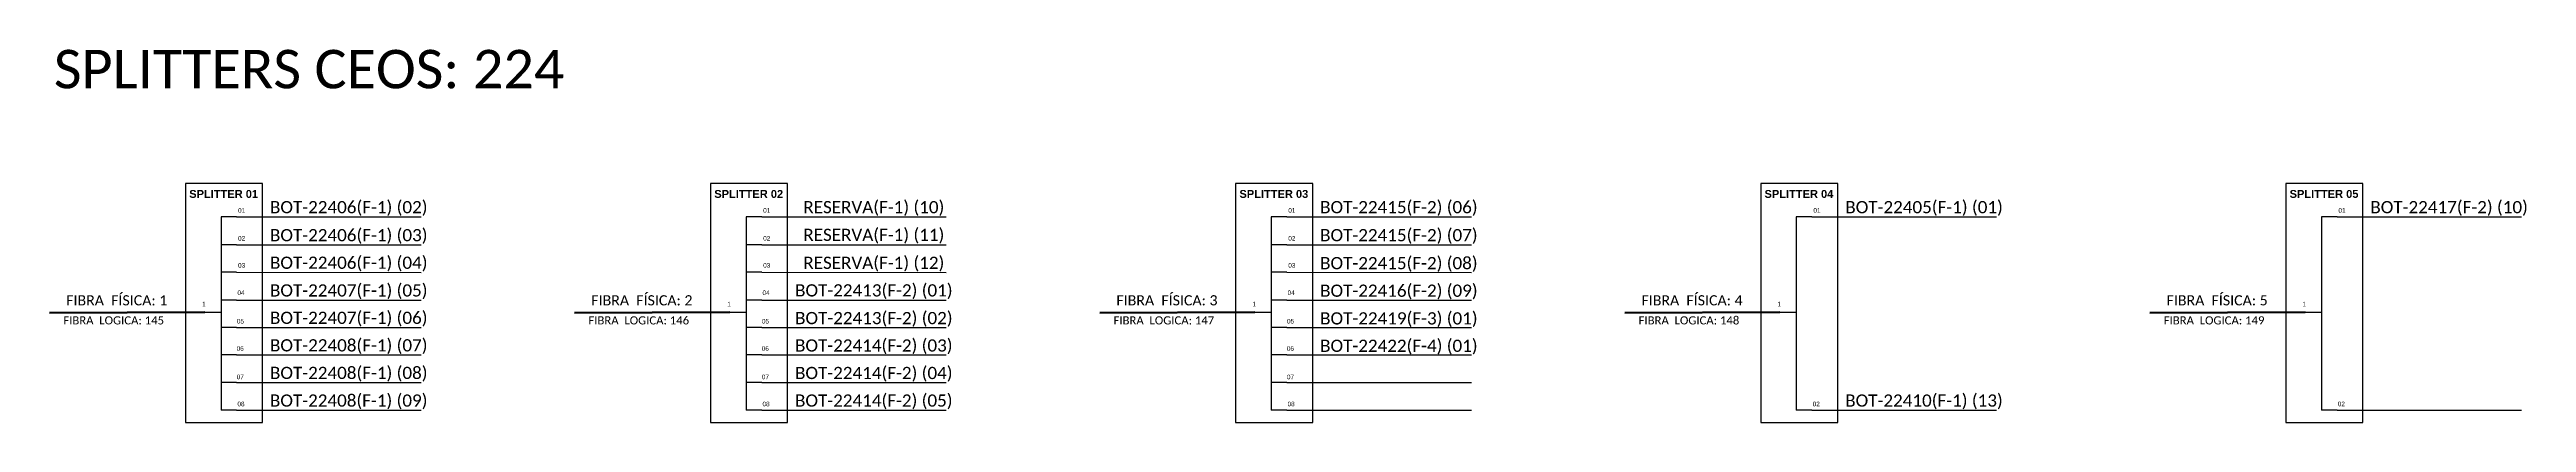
# Model space of a CAD drawing. Header units: millimetres. Extents: x 4506 to 5652, y -501 to 251.
# Drawn here: x 4618 to 5174, y 37 to 121 of the extents above; entities that cross this region are included whole.
import ezdxf

# ---------------------------------------------------------------- set-up
doc = ezdxf.new("R2010")
doc.units = ezdxf.units.MM

msp = doc.modelspace()

# ---------------------------------------------------------------- texts
at = {"attachment_point": 5}
for s, insert, char_height, width in [('\\C7;\\fCalibri|b0|i0|c0|p34;SPLITTERS CEOS: 224', (4676.47, 116.61), 8.64, 131.666), ('{\\fArial|b1|i0|c0|p34;\\C10;SPLITTER 01}', (4657.31, 88.62), 1.7753, 17.28), ('{\\fArial|b1|i0|c0|p34;\\C10;SPLITTER 02}', (4775.02, 88.62), 1.7753, 17.28), ('\\C10;\\fArial|b1|i0|c0|p34;SPLITTER 03', (4892.74, 88.62), 1.7753, 17.28), ('\\C10;\\fArial|b1|i0|c0|p34;SPLITTER 04', (5010.45, 88.62), 1.7753, 17.28), ('\\C10;\\fArial|b1|i0|c0|p34;SPLITTER 05', (5128.17, 88.62), 1.7753, 17.28), ('\\C7;\\fArial|b0|i0;\\H0.578704x;01 ', (4661.35, 84.93), 1.7753, 3.7582), ('\\C7;\\fCalibri|b0|i0|c0|p34;BOT-22406(F-1) (02)', (4685.36, 85.37), 2.7432, 40.9104), ('\\C7;\\fArial|b0|i0;\\H0.578704x;01 ', (4779.06, 84.93), 1.7753, 3.7582), ('\\C7;\\fArial|b0|i0;\\H0.578704x;01 ', (4896.78, 84.93), 1.7753, 3.7582), ('\\C7;\\fCalibri|b0|i0|c0|p34;BOT-22415(F-2) (06)', (4920.77, 85.37), 2.7432, 40.9104), ('\\C7;\\fArial|b0|i0;\\H0.578704x;01 ', (5014.49, 84.93), 1.7753, 3.7582), ('\\C7;\\fCalibri|b0|i0|c0|p34;BOT-22405(F-1) (01)', (5038.51, 85.37), 2.7432, 40.9104), ('\\C7;\\fArial|b0|i0;\\H0.578704x;01 ', (5132.2, 84.93), 1.7753, 3.7582), ('\\C7;\\fCalibri|b0|i0|c0|p34;BOT-22417(F-2) (10)', (5156.21, 85.37), 2.7432, 40.9104), ('\\C7;\\fArial|b0|i0|;\\H1.0273588255048;02 ', (4661.35, 78.65), 1.7753, 3.7582), ('\\C7;\\fCalibri|b0|i0|c0|p34;BOT-22406(F-1) (03)', (4685.36, 79.08), 2.7432, 40.9104), ('\\C7;\\fArial|b0|i0|;\\H1.0273588255048;02 ', (4779.06, 78.65), 1.7753, 3.7582), ('\\C7;\\fArial|b0|i0|;\\H1.0273588255048;02 ', (4896.78, 78.65), 1.7753, 3.7582), ('\\C7;\\fCalibri|b0|i0|c0|p34;BOT-22415(F-2) (07)', (4920.77, 79.08), 2.7432, 40.9104), ('\\C7;\\fArial|b0|i0|;\\H1.0273588255048;03 ', (4661.35, 72.59), 1.7753, 3.456), ('\\C7;\\fCalibri|b0|i0|c0|p34;BOT-22406(F-1) (04)', (4685.36, 72.89), 2.7432, 40.9104), ('\\C7;\\fArial|b0|i0|;\\H1.0273588255048;03 ', (4779.06, 72.59), 1.7753, 3.456), ('\\C7;\\fArial|b0|i0|;\\H1.0273588255048;03 ', (4896.78, 72.59), 1.7753, 3.456), ('\\C7;\\fCalibri|b0|i0|c0|p34;BOT-22415(F-2) (08)', (4920.77, 72.8), 2.7432, 40.9104), ('\\C7;\\fArial|b0|i0|;\\H1.0273588255048;04 ', (4661.2, 66.44), 1.7753, 3.7582), ('\\C7;\\fCalibri|b0|i0|c0|p34;BOT-22407(F-1) (05)', (4685.36, 66.67), 2.7432, 40.9104), ('\\C7;\\fArial|b0|i0|;\\H1.0273588255048;04 ', (4778.91, 66.44), 1.7753, 3.7582), ('\\C7;\\fCalibri|b0|i0|c0|p34;BOT-22413(F-2) (01)', (4803.07, 66.68), 2.7432, 40.9104), ('\\C7;\\fArial|b0|i0|;\\H1.0273588255048;04 ', (4896.62, 66.44), 1.7753, 3.7582), ('\\C7;\\fCalibri|b0|i0|c0|p34;BOT-22416(F-2) (09)', (4920.77, 66.61), 2.7432, 40.9104), ('\\C7;\\fCalibri|b0|i0|c0|p34;FIBRA  LOGICA: 145', (4632.66, 60.23), 1.8289, 34.56), ('\\C7;\\fCalibri|b0|i0|c0|p34;FIBRA  FÍSICA: 1', (4633.35, 64.73), 2.2859, 34.56), ('\\C7;\\fArial|b0|i0|;\\H1.0273588255048;1', (4652.9, 63.9), 1.7753, 1.7584), ('\\C7;\\fCalibri|b0|i0|c0|p34;BOT-22407(F-1) (06)', (4685.36, 60.52), 2.7432, 40.9104), ('\\C7;\\fCalibri|b0|i0|c0|p34;FIBRA  LOGICA: 146', (4750.37, 60.23), 1.8289, 34.56), ('\\C7;\\fCalibri|b0|i0|c0|p34;FIBRA  FÍSICA: 2', (4751.07, 64.73), 2.2859, 34.56), ('\\C7;\\fArial|b0|i0|;\\H1.0273588255048;1', (4770.61, 63.9), 1.7753, 1.7584), ('\\C7;\\fCalibri|b0|i0|c0|p34;BOT-22413(F-2) (02)', (4803.07, 60.46), 2.7432, 40.9104), ('\\C7;\\fCalibri|b0|i0|c0|p34;FIBRA  LOGICA: 147', (4868.09, 60.23), 1.8289, 34.56), ('\\C7;\\fCalibri|b0|i0|c0|p34;FIBRA  FÍSICA: 3', (4868.78, 64.73), 2.2859, 34.56), ('\\C7;\\fArial|b0|i0|;\\H1.0273588255048;1', (4888.33, 63.9), 1.7753, 1.7584), ('\\C7;\\fCalibri|b0|i0|c0|p34;BOT-22419(F-3) (01)', (4920.77, 60.39), 2.7432, 40.9104), ('\\C7;\\fCalibri|b0|i0|c0|p34;FIBRA  LOGICA: 148', (4985.8, 60.23), 1.8289, 34.56), ('\\C7;\\fCalibri|b0|i0|c0|p34;FIBRA  FÍSICA: 4', (4986.49, 64.73), 2.2859, 34.56), ('\\C7;\\fArial|b0|i0|;\\H1.0273588255048;1', (5006.04, 63.9), 1.7753, 1.7584), ('\\C7;\\fCalibri|b0|i0|c0|p34;FIBRA  LOGICA: 149', (5103.52, 60.23), 1.8289, 34.56), ('\\C7;\\fCalibri|b0|i0|c0|p34;FIBRA  FÍSICA: 5', (5104.21, 64.73), 2.2859, 34.56), ('\\C7;\\fArial|b0|i0|;\\H1.0273588255048;1', (5123.76, 63.9), 1.7753, 1.7584), ('\\C7;\\fArial|b0|i0|;\\H1.0273588255048;05 ', (4661.07, 60.04), 1.7753, 4.6222), ('\\C7;\\fCalibri|b0|i0|c0|p34;BOT-22408(F-1) (07)', (4685.36, 54.34), 2.7432, 40.9104), ('\\C7;\\fArial|b0|i0|;\\H1.0273588255048;05 ', (4778.78, 60.04), 1.7753, 4.6222), ('\\C7;\\fCalibri|b0|i0|c0|p34;BOT-22414(F-2) (03)', (4803.06, 54.31), 2.7432, 40.9104), ('\\C7;\\fArial|b0|i0|;\\H1.0273588255048;05 ', (4896.49, 60.04), 1.7753, 4.6222), ('\\C7;\\fCalibri|b0|i0|c0|p34;BOT-22422(F-4) (01)', (4920.77, 54.24), 2.7432, 40.9104), ('\\C7;\\fArial|b0|i0|;\\H1.0273588255048;06 ', (4661.02, 53.91), 1.7753, 3.7582), ('\\C7;\\fCalibri|b0|i0|c0|p34;BOT-22408(F-1) (08)', (4685.36, 48.15), 2.7432, 40.9104), ('\\C7;\\fArial|b0|i0|;\\H1.0273588255048;06 ', (4778.73, 53.91), 1.7753, 3.7582), ('\\C7;\\fCalibri|b0|i0|c0|p34;BOT-22414(F-2) (04)', (4803.06, 48.13), 2.7432, 40.9104), ('\\C7;\\fArial|b0|i0|;\\H1.0273588255048;06 ', (4896.45, 53.91), 1.7753, 3.7582), ('\\C7;\\fArial|b0|i0|;\\H1.0273588255048;07 ', (4661.04, 47.53), 1.7753, 3.7582), ('\\C7;\\fArial|b0|i0|;\\H1.0273588255048;07 ', (4778.76, 47.53), 1.7753, 3.7582), ('\\C7;\\fArial|b0|i0|;\\H1.0273588255048;07 ', (4896.47, 47.53), 1.7753, 3.7582), ('\\C7;\\fArial|b0|i0|;\\H1.0273588255048;08 ', (4661.2, 41.46), 1.7753, 3.7582), ('\\C7;\\fCalibri|b0|i0|c0|p34;BOT-22408(F-1) (09)', (4685.35, 41.94), 2.7432, 40.9104), ('\\C7;\\fArial|b0|i0|;\\H1.0273588255048;08 ', (4778.91, 41.46), 1.7753, 3.7582), ('\\C7;\\fCalibri|b0|i0|c0|p34;BOT-22414(F-2) (05)', (4803.06, 41.94), 2.7432, 40.9104), ('\\C7;\\fArial|b0|i0|;\\H1.0273588255048;08 ', (4896.62, 41.46), 1.7753, 3.7582), ('\\C7;\\fArial|b0|i0;\\H0.578704x;02 ', (5014.34, 41.46), 1.7753, 3.7582), ('\\C7;\\fCalibri|b0|i0|c0|p34;BOT-22410(F-1) (13)', (5038.49, 41.94), 2.7432, 40.9104), ('\\C7;\\fArial|b0|i0;\\H0.578704x;02 ', (5132.05, 41.46), 1.7753, 3.7582)]:
    msp.add_mtext(s, dxfattribs=dict(at, insert=insert, char_height=char_height, width=width))
at = {"color": 5, "char_height": 2.7432, "width": 40.9104, "attachment_point": 5}
for s, insert in [('\\C7;\\fCalibri|b0|i0|c0|p34;RESERVA(F-1) (10)', (4803.07, 85.37)), ('\\C7;\\fCalibri|b0|i0|c0|p34;RESERVA(F-1) (11)', (4803.07, 79.15)), ('\\C7;\\fCalibri|b0|i0|c0|p34;RESERVA(F-1) (12)', (4803.07, 72.87))]:
    msp.add_mtext(s, dxfattribs=dict(at, insert=insert))

# ---------------------------------------------------------------- linework, layer by layer
at = {"color": 7, "linetype": 'Continuous'}
for p, q in [((4656.72, 83.51), (4656.72, 40.08)), ((4660.23, 83.51), (4656.72, 83.51)), ((4774.43, 83.51), (4774.43, 40.08)), ((4777.95, 83.51), (4774.43, 83.51)), ((4892.14, 83.51), (4892.14, 40.08)), ((4895.66, 83.51), (4892.14, 83.51)), ((5009.86, 83.51), (5009.86, 40.08)), ((5013.38, 83.51), (5009.86, 83.51)), ((5127.57, 83.51), (5127.57, 40.08)), ((5131.09, 83.51), (5127.57, 83.51)), ((4660.23, 77.22), (4656.72, 77.22)), ((4777.95, 77.22), (4774.43, 77.22)), ((4895.66, 77.22), (4892.14, 77.22)), ((4660.23, 71.03), (4656.72, 71.03)), ((4777.95, 71.03), (4774.43, 71.03)), ((4895.66, 71.03), (4892.14, 71.03)), ((4653.07, 62.08), (4656.7, 62.08)), ((4660.23, 64.81), (4656.72, 64.81)), ((4770.78, 62.08), (4774.41, 62.08)), ((4777.95, 64.81), (4774.43, 64.81)), ((4888.49, 62.08), (4892.13, 62.08)), ((4895.66, 64.81), (4892.14, 64.81)), ((5006.21, 62.08), (5009.84, 62.08)), ((5123.92, 62.08), (5127.56, 62.08)), ((4660.23, 58.65), (4656.72, 58.65)), ((4777.95, 58.65), (4774.43, 58.65)), ((4895.66, 58.65), (4892.14, 58.65)), ((4660.23, 52.48), (4656.72, 52.48)), ((4777.95, 52.48), (4774.43, 52.48)), ((4895.66, 52.48), (4892.14, 52.48)), ((4660.23, 46.29), (4656.72, 46.29)), ((4777.95, 46.29), (4774.43, 46.29)), ((4895.66, 46.29), (4892.14, 46.29)), ((4660.23, 40.08), (4656.72, 40.08)), ((4777.95, 40.08), (4774.43, 40.08)), ((4895.66, 40.08), (4892.14, 40.08)), ((5013.38, 40.08), (5009.86, 40.08)), ((5131.09, 40.08), (5127.57, 40.08))]:
    msp.add_line(p, q, dxfattribs=at)
at = {"color": 10, "linetype": 'Continuous'}
for p, q in [((4660.23, 83.51), (4701.61, 83.49)), ((4777.95, 83.51), (4819.32, 83.49)), ((4895.66, 83.51), (4937.03, 83.49)), ((5013.38, 83.51), (5054.75, 83.49)), ((5131.09, 83.51), (5172.46, 83.49)), ((4660.23, 77.22), (4701.61, 77.21)), ((4777.95, 77.22), (4819.32, 77.21)), ((4895.66, 77.22), (4937.03, 77.21)), ((4660.23, 71.03), (4701.61, 71.02)), ((4777.95, 71.03), (4819.32, 71.02)), ((4895.66, 71.03), (4937.03, 71.02)), ((4660.23, 64.81), (4701.61, 64.8)), ((4777.95, 64.81), (4819.32, 64.8)), ((4895.66, 64.81), (4937.03, 64.8)), ((4660.23, 58.66), (4701.61, 58.65)), ((4777.95, 58.66), (4819.32, 58.65)), ((4895.66, 58.66), (4937.03, 58.65)), ((4660.23, 52.48), (4701.61, 52.47)), ((4777.95, 52.48), (4819.32, 52.47)), ((4895.66, 52.48), (4937.03, 52.47)), ((4660.23, 46.29), (4701.61, 46.28)), ((4777.95, 46.29), (4819.32, 46.28)), ((4895.66, 46.29), (4937.03, 46.28)), ((4660.23, 40.08), (4701.61, 40.06)), ((4777.95, 40.08), (4819.32, 40.06)), ((4895.66, 40.08), (4937.03, 40.06)), ((5013.38, 40.08), (5054.75, 40.06)), ((5131.09, 40.08), (5172.46, 40.06))]:
    msp.add_line(p, q, dxfattribs=at)
at = {"color": 1, "linetype": 'Continuous', "lineweight": 60}
for p, q in [((4653.07, 62.08), (4618.28, 61.97)), ((4770.78, 62.08), (4736, 61.97)), ((4888.49, 62.08), (4853.71, 61.97)), ((5006.21, 62.08), (4971.42, 61.97)), ((5123.92, 62.08), (5089.14, 61.97))]:
    msp.add_line(p, q, dxfattribs=at)
at = {"color": 7}
for points in [[(4648.75, 37.3), (4666.03, 37.3), (4666.03, 90.95), (4648.75, 90.95)], [(4766.46, 37.3), (4783.74, 37.3), (4783.74, 90.95), (4766.46, 90.95)], [(4884.17, 37.3), (4901.45, 37.3), (4901.45, 90.95), (4884.17, 90.95)], [(5001.89, 37.3), (5019.17, 37.3), (5019.17, 90.95), (5001.89, 90.95)], [(5119.6, 37.3), (5136.88, 37.3), (5136.88, 90.95), (5119.6, 90.95)]]:
    msp.add_lwpolyline(points, close=True, dxfattribs=at)

msp.set_redraw_order([(e.dxf.handle, doc.entitydb.next_handle()) for e in msp.query("TEXT MTEXT ATTDEF DIMENSION ARC_DIMENSION")])  # texts and dimensions are drawn at this point

doc.saveas('drawing.dxf')
